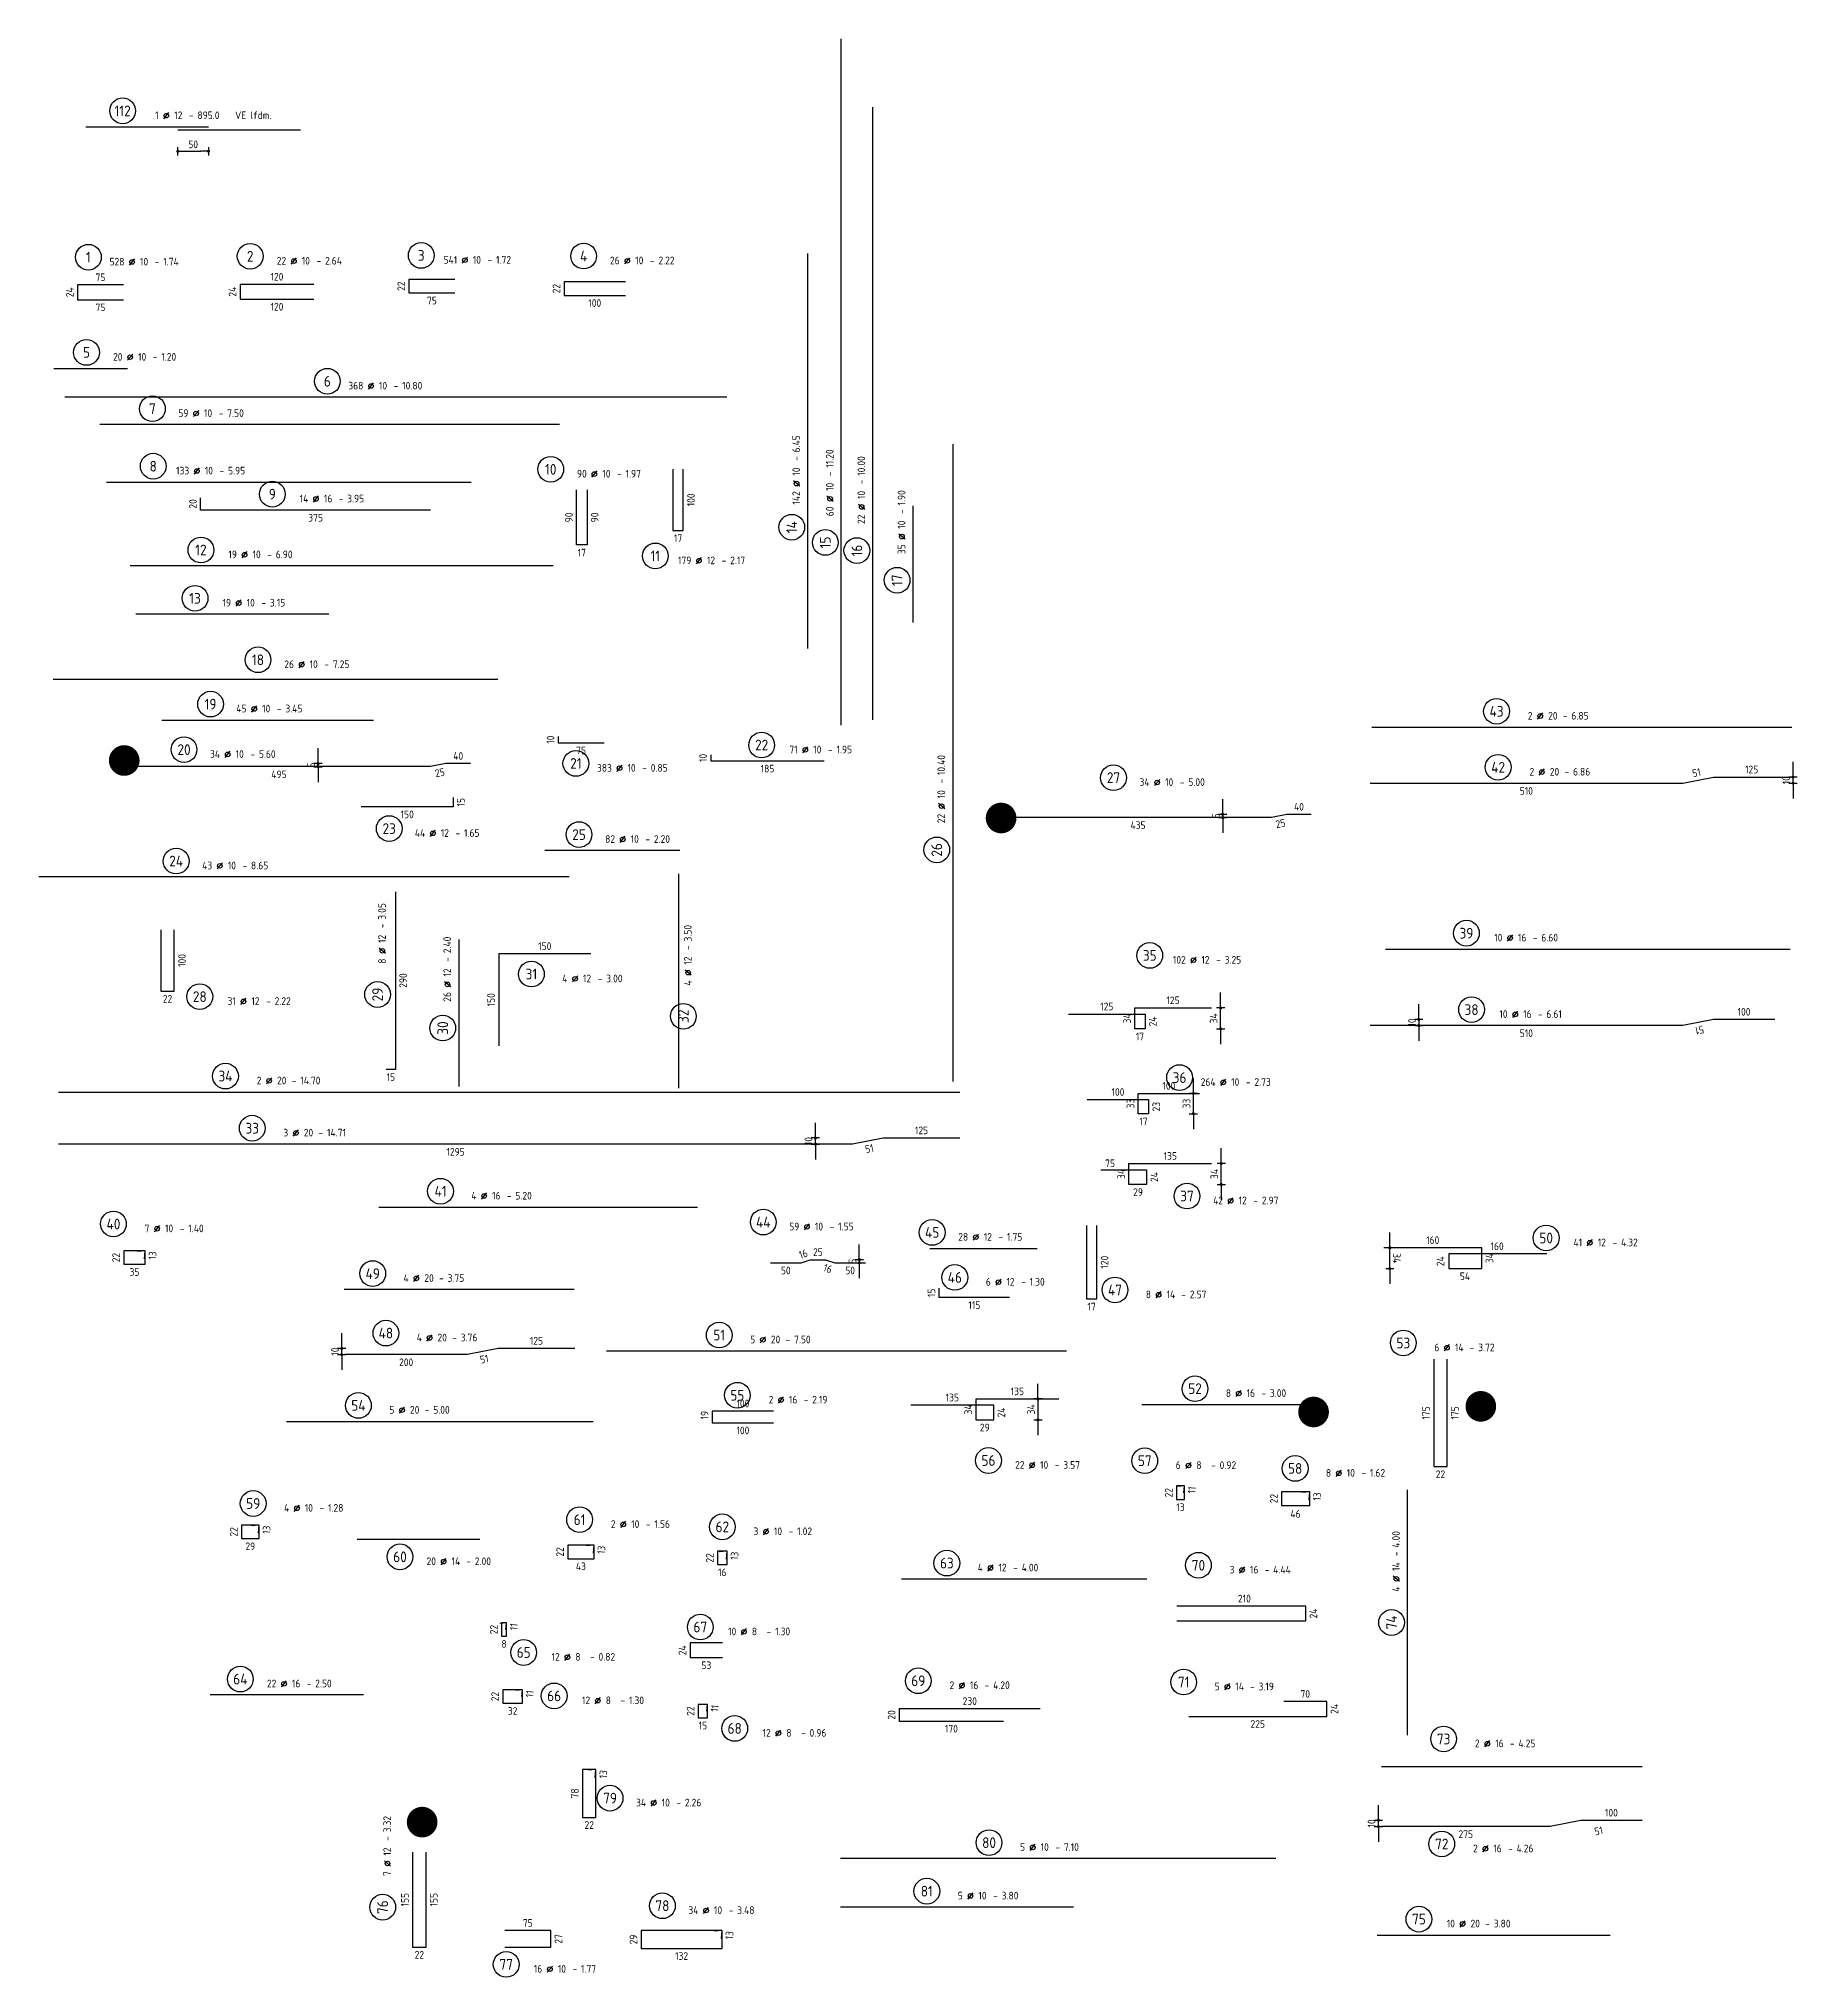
# Model space of a CAD drawing. Extents: x 6.5 to 106.5, y 0 to 47.5.
# Drawn here: x 77.82 to 106.5, y 12.97 to 44.6 of the extents above; entities that cross this region are included whole.
import ezdxf
from ezdxf.enums import TextEntityAlignment as Align

# ---------------------------------------------------------------- set-up
doc = ezdxf.new("R2010")
doc.units = 0
doc.header["$LTSCALE"] = 0.5
doc.linetypes.add('AUSGEZOGEN', pattern=[1000.01, 1000, 0.01])
doc.linetypes.add('HIDDEN', pattern=[0.375, 0.25, -0.125])
for name, color, linetype in [('MASSE', 7, 'Continuous'), ('OBJEKT', 7, 'Continuous'), ('RND', 7, 'Continuous'), ('VERDECKT', 7, 'Continuous')]:
    doc.layers.add(name, color=color, linetype=linetype)
doc.layers.add('NOPLOT', color=7, linetype='Continuous', plot=False)
doc.styles.add('txt', font='isocp.shx')
doc.dimstyles.new('DOT_I', dxfattribs={"dimscale": 0.5, "dimtxt": 0.25, "dimasz": 0.25, "dimexe": 0.1, "dimexo": 0.3, "dimgap": 0.1, "dimtad": 1, "dimdec": 3, "dimzin": 3, "dimtxsty": 'txt', "dimblk": 'DOT', "dimblk1": 'DOT', "dimblk2": 'DOT', "dimsah": 1, "dimcen": 0.1, "dimse1": 1, "dimse2": 1, "dimazin": 0, "dimtfac": 1, "dimtdec": 4, "dimtix": 1, "dimtmove": 2, "dimatfit": 3, "dimfxl": 0, "dimtvp": 1, "dimtolj": 1, "dimtzin": 0, "dimarcsym": 0})

msp = doc.modelspace()

# ---------------------------------------------------------------- texts
at = {"layer": 'NOPLOT', "color": 7, "linetype": 'AUSGEZOGEN', "style": 'txt'}
for s, p in [('100', (105.6343, 28.7266)), ('510', (102.0843, 28.3766)), ('100', (103.4713, 15.6572)), ('275', (101.0963, 15.3072))]:
    msp.add_text(s, height=0.125, dxfattribs=at).set_placement(p, align=Align.MIDDLE)
for rotation, p in [(191.30993, (104.9088, 28.4291)), (11.30993, (103.2633, 15.3596))]:
    msp.add_text('51', height=0.125, rotation=rotation, dxfattribs=at).set_placement(p, align=Align.MIDDLE)
at = {"layer": 'OBJEKT', "color": 7, "linetype": 'AUSGEZOGEN', "style": 'txt'}
for s, p in [('24', (78.3272, 40.4669)), ('24', (80.9807, 40.4763)), ('175', (100.4481, 22.1804)), ('175', (100.9181, 22.1804))]:
    msp.add_text(s, height=0.125, rotation=90, dxfattribs=at).set_placement(p, align=Align.MIDDLE)
for s, p in [('75', (78.8272, 40.7119)), ('120', (81.7057, 40.7213)), ('75', (78.8272, 40.2219)), ('120', (81.7057, 40.2313)), ('22', (100.6831, 21.1804))]:
    msp.add_text(s, height=0.125, dxfattribs=at).set_placement(p, align=Align.MIDDLE)
at = {"layer": 'RND', "color": 7, "linetype": 'AUSGEZOGEN', "style": 'txt'}
for s, rotation, p in [('22', 90, (83.733, 40.5675)), ('22', 90, (86.2644, 40.5273)), ('20', 90, (80.3354, 37.0136)), ('100', 90, (88.4586, 37.0808)), ('90', 90, (86.4677, 36.7938)), ('90', 90, (86.8877, 36.7938)), ('10', 90, (86.1677, 33.1677)), ('10', 90, (88.6566, 32.8693)), ('25', 11.30993, (84.3622, 32.6289)), ('51', 11.30993, (104.8598, 32.6285)), ('15', 90, (84.7057, 32.1472)), ('25', 11.30993, (98.0744, 31.799)), ('100', 90, (80.1564, 29.5639)), ('290', 90, (83.7638, 29.2362)), ('150', 90, (85.1988, 28.9231)), ('125', 0, (95.241, 28.8136)), ('125', 360, (96.321, 28.9136)), ('34', 90, (95.571, 28.6186)), ('24', 90, (95.991, 28.5686)), ('100', 360, (96.2532, 27.5177)), ('100', 0.00001, (95.4232, 27.4177)), ('33', 90, (95.6282, 27.2277)), ('23', 90, (96.0482, 27.1777)), ('51', 11.30993, (91.3688, 26.4943)), ('75', 0, (95.2938, 26.2542)), ('135', 360, (96.2759, 26.3739)), ('34', 90, (95.4759, 26.0789)), ('24', 90, (96.0159, 26.0289)), ('160', 0, (100.5572, 25.0002)), ('22', 90, (79.0819, 24.7154)), ('13', 84.99986, (79.6758, 24.7498)), ('16', 18.43495, (90.2898, 24.7741)), ('120', 90, (95.2039, 24.6402)), ('24', 90, (100.6822, 24.6552)), ('34', 90, (101.4822, 24.7052)), ('160', 360, (101.6072, 24.9002)), ('16', 341.56505, (90.6898, 24.5369)), ('15', 90, (92.3805, 24.1399)), ('135', 360, (92.7208, 22.4326)), ('19', 90, (88.6806, 22.1442)), ('34', 90, (92.9808, 22.2376)), ('24', 90, (93.5208, 22.1876)), ('22', 90, (96.2517, 20.8787)), ('11', 84.99986, (96.6265, 20.923)), ('22', 90, (97.9666, 20.7818)), ('13', 84.99986, (98.6705, 20.8162)), ('22', 90, (81.0015, 20.2395)), ('13', 84.99986, (81.5354, 20.2739)), ('22', 90, (86.3228, 19.9122)), ('13', 84.99986, (86.9966, 19.9466)), ('22', 90, (88.765, 19.8145)), ('13', 84.99986, (89.1688, 19.8489)), ('24', 90, (98.61, 18.9062)), ('22', 90, (85.2445, 18.6455)), ('11', 84.99986, (85.5692, 18.6899)), ('24', 90, (88.319, 18.3071)), ('22', 90, (85.264, 17.5522)), ('11', 84.99986, (85.8287, 17.5965)), ('11', 84.99986, (88.8481, 17.3595)), ('24', 90, (98.9526, 17.3494)), ('22', 90, (88.4533, 17.3152)), ('20', 90, (91.7312, 17.2523)), ('13', 84.99986, (87.0276, 16.2856)), ('78', 90, (86.5638, 15.9712)), ('155', 90, (83.7931, 14.238)), ('155', 90, (84.2631, 14.238)), ('27', 90, (86.297, 13.5974)), ('29', 90, (87.5206, 13.5881)), ('13', 84.99986, (89.0845, 13.6574))]:
    msp.add_text(s, height=0.125, rotation=rotation, dxfattribs=at).set_placement(p, align=Align.MIDDLE)
for s, p in [('75', (84.233, 40.3325)), ('100', (86.8894, 40.2923)), ('375', (82.3354, 36.7886)), ('17', (88.2486, 36.4558)), ('17', (86.6777, 36.2188)), ('40', (84.6627, 32.9015)), ('75', (86.6677, 32.9927)), ('495', (81.7377, 32.6015)), ('185', (89.7066, 32.6943)), ('125', (105.7593, 32.681)), ('510', (102.0843, 32.331)), ('150', (83.8307, 31.9472)), ('40', (98.3748, 32.0716)), ('435', (95.7498, 31.7716)), ('150', (86.0738, 29.7981)), ('22', (79.9214, 28.9389)), ('17', (95.781, 28.3236)), ('15', (83.5638, 27.6612)), ('17', (95.8382, 26.9377)), ('125', (92.2192, 26.7919)), ('1295', (84.6192, 26.4419)), ('29', (95.7509, 25.7839)), ('25', (90.5293, 24.8055)), ('35', (79.3819, 24.4804)), ('50', (90.0043, 24.5055)), ('50', (91.0543, 24.5055)), ('54', (101.0822, 24.4102)), ('115', (93.0802, 23.9404)), ('17', (94.9939, 23.9152)), ('135', (93.7808, 22.5326)), ('100', (89.3056, 22.3348)), ('100', (89.3056, 21.8948)), ('29', (93.2508, 21.9426)), ('13', (96.4417, 20.6437)), ('46', (98.3184, 20.5331)), ('29', (81.2715, 20.0045)), ('43', (86.6628, 19.6772)), ('16', (88.97, 19.5795)), ('210', (97.485, 19.1512)), ('8', (85.4095, 18.4105)), ('53', (88.709, 18.0621)), ('230', (93.0062, 17.4773)), ('70', (98.4776, 17.5944)), ('32', (85.549, 17.3172)), ('15', (88.6533, 17.0802)), ('170', (92.7062, 17.0273)), ('225', (97.7026, 17.1044)), ('22', (86.7988, 15.4562)), ('75', (85.797, 13.8574)), ('22', (84.0281, 13.338)), ('132', (88.3056, 13.3181))]:
    msp.add_text(s, height=0.125, dxfattribs=at).set_placement(p, align=Align.MIDDLE)
at = {"layer": 'VERDECKT', "color": 7, "linetype": 'HIDDEN', "style": 'txt'}
for s, p in [('125', (85.9381, 23.3575)), ('200', (83.8131, 23.0075))]:
    msp.add_text(s, height=0.125, dxfattribs=at).set_placement(p, align=Align.MIDDLE)
msp.add_text('51', height=0.125, rotation=11.30993, dxfattribs=at).set_placement((85.0876, 23.0599), align=Align.MIDDLE)

# ---------------------------------------------------------------- blocks, each defined once
blk = doc.blocks.new('RND_AUSZ')
at = {"layer": 'RND', "color": 7, "linetype": 'Continuous'}
blk.add_line((1.341, 0.262), (1.509, 0.466), dxfattribs=at)
at = {"layer": 'RND', "color": 1, "linetype": 'Continuous'}
blk.add_circle((0, 0.52), 0.42, dxfattribs=at)
at = {"layer": 'RND', "color": 7, "linetype": 'Continuous'}
blk.add_circle((1.425, 0.364), 0.075, dxfattribs=at)
at = {"layer": 'RND', "color": 7, "linetype": 'Continuous', "style": 'txt'}
blk.add_text('-', height=0.25, dxfattribs=at).set_placement((2.163, 0.25))
at = {"layer": 'RND', "color": 1, "linetype": 'Continuous', "style": 'txt'}
blk.add_attdef('POS', text='', height=0.35, dxfattribs=at).set_placement((0, 0.52), align=Align.MIDDLE)
at = {"layer": 'RND', "color": 7, "linetype": 'Continuous', "style": 'txt'}
for tag, p in [('WIEOFT', (-0.536, 0.25)), ('STK', (1.174, 0.25))]:
    blk.add_attdef(tag, text='', height=0.25, dxfattribs=at).set_placement(p, align=Align.RIGHT)
for tag, p in [('DS', (1.683, 0.25)), ('LANG', (2.441, 0.25)), ('TEXT', (3.669, 0.25))]:
    blk.add_attdef(tag, p, '', height=0.25, dxfattribs=at)
blk = doc.blocks.new('DOT')
at = {"layer": 'MASSE', "color": 7, "linetype": 'Continuous'}
for p, q in [((0, 0), (-1, 0)), ((0, 0.54), (0, -0.54))]:
    blk.add_line(p, q, dxfattribs=at)
at = {"layer": 'MASSE', "color": 7, "linetype": 'Continuous', "const_width": 0.2}
blk.add_lwpolyline([(-0.1, 0, 1), (0.1, 0, 1)], format="xyb", close=True, dxfattribs=at)
blk = doc.blocks.new('*D64')
at = {"layer": 'Defpoints', "color": 0, "linetype": 'AUSGEZOGEN', "transparency": 16777216}
for p in [(80.089, 43.118), (80.589, 43.118), (80.589, 42.768)]:
    blk.add_point(p, dxfattribs=at)
at = {"layer": 'RND', "color": 0, "linetype": 'AUSGEZOGEN', "lineweight": -2, "transparency": 16777216}
blk.add_line((80.214, 42.768), (80.464, 42.768), dxfattribs=at)
at = {"layer": 'RND', "color": 0, "linetype": 'AUSGEZOGEN', "lineweight": -2, "transparency": 16777216, "xscale": 0.125, "yscale": 0.125, "zscale": 0.125, "rotation": 180}
blk.add_blockref('DOT', (80.089, 42.768), dxfattribs=at)
at = {"layer": 'RND', "color": 0, "linetype": 'AUSGEZOGEN', "lineweight": -2, "transparency": 16777216, "xscale": 0.125, "yscale": 0.125, "zscale": 0.125}
blk.add_blockref('DOT', (80.589, 42.768), dxfattribs=at)
at = {"layer": 'RND', "color": 0, "linetype": 'AUSGEZOGEN', "transparency": 16777216, "insert": (80.339, 42.881), "char_height": 0.125, "attachment_point": 5, "style": 'txt'}
blk.add_mtext('\\A1;50', dxfattribs=at)
blk = doc.blocks.new('*D71')
at = {"layer": 'Defpoints', "color": 0, "linetype": 'AUSGEZOGEN', "transparency": 16777216}
for p in [(97.097, 28.789), (97.097, 28.789), (97.197, 28.449)]:
    blk.add_point(p, dxfattribs=at)
at = {"layer": 'RND', "color": 0, "linetype": 'AUSGEZOGEN', "lineweight": -2, "transparency": 16777216}
for p, q in [((97.097, 28.914), (97.097, 29.039)), ((97.097, 28.449), (97.097, 28.789)), ((97.097, 28.324), (97.097, 28.199))]:
    blk.add_line(p, q, dxfattribs=at)
at = {"layer": 'RND', "color": 0, "linetype": 'AUSGEZOGEN', "lineweight": -2, "transparency": 16777216, "xscale": 0.125, "yscale": 0.125, "zscale": 0.125}
for p, rotation in [((97.097, 28.789), 269.9999999323859), ((97.097, 28.449), 89.99999993238592)]:
    blk.add_blockref('DOT', p, dxfattribs=dict(at, rotation=rotation))
at = {"layer": 'RND', "color": 0, "linetype": 'AUSGEZOGEN', "transparency": 16777216, "insert": (96.984, 28.619), "char_height": 0.125, "attachment_point": 5, "rotation": 90, "style": 'txt'}
blk.add_mtext('\\A1;34', dxfattribs=at)
blk = doc.blocks.new('*D72')
at = {"layer": 'Defpoints', "color": 0, "linetype": 'AUSGEZOGEN', "transparency": 16777216}
for p in [(97.107, 26.249), (97.107, 26.249), (97.207, 25.909)]:
    blk.add_point(p, dxfattribs=at)
at = {"layer": 'RND', "color": 0, "linetype": 'AUSGEZOGEN', "lineweight": -2, "transparency": 16777216}
for p, q in [((97.107, 26.374), (97.107, 26.499)), ((97.107, 25.909), (97.107, 26.249)), ((97.107, 25.784), (97.107, 25.659))]:
    blk.add_line(p, q, dxfattribs=at)
at = {"layer": 'RND', "color": 0, "linetype": 'AUSGEZOGEN', "lineweight": -2, "transparency": 16777216, "xscale": 0.125, "yscale": 0.125, "zscale": 0.125}
for p, rotation in [((97.107, 26.249), 269.9999999323859), ((97.107, 25.909), 89.99999993238592)]:
    blk.add_blockref('DOT', p, dxfattribs=dict(at, rotation=rotation))
at = {"layer": 'RND', "color": 0, "linetype": 'AUSGEZOGEN', "transparency": 16777216, "insert": (96.995, 26.079), "char_height": 0.125, "attachment_point": 5, "rotation": 90, "style": 'txt'}
blk.add_mtext('\\A1;34', dxfattribs=at)
blk = doc.blocks.new('*D77')
at = {"layer": 'Defpoints', "color": 0, "linetype": 'AUSGEZOGEN', "transparency": 16777216}
for p in [(91.304, 24.68), (91.204, 24.63), (91.204, 24.63)]:
    blk.add_point(p, dxfattribs=at)
at = {"layer": 'RND', "color": 0, "linetype": 'AUSGEZOGEN', "lineweight": -2, "transparency": 16777216}
for p, q in [((91.204, 24.805), (91.204, 24.93)), ((91.204, 24.68), (91.204, 24.63)), ((91.204, 24.505), (91.204, 24.38))]:
    blk.add_line(p, q, dxfattribs=at)
at = {"layer": 'RND', "color": 0, "linetype": 'AUSGEZOGEN', "lineweight": -2, "transparency": 16777216, "xscale": 0.125, "yscale": 0.125, "zscale": 0.125}
for p, rotation in [((91.204, 24.68), 270), ((91.204, 24.63), 90)]:
    blk.add_blockref('DOT', p, dxfattribs=dict(at, rotation=rotation))
at = {"layer": 'RND', "color": 0, "linetype": 'AUSGEZOGEN', "transparency": 16777216, "insert": (91.092, 24.655), "char_height": 0.125, "attachment_point": 5, "rotation": 90, "style": 'txt'}
blk.add_mtext('\\A1;5', dxfattribs=at)
blk = doc.blocks.new('*D79')
at = {"layer": 'Defpoints', "color": 0, "linetype": 'AUSGEZOGEN', "transparency": 16777216}
for p in [(99.857, 24.875), (99.857, 24.875), (99.757, 24.535)]:
    blk.add_point(p, dxfattribs=at)
at = {"layer": 'RND', "color": 0, "linetype": 'AUSGEZOGEN', "lineweight": -2, "transparency": 16777216}
for p, q in [((99.857, 25), (99.857, 25.125)), ((99.857, 24.535), (99.857, 24.875)), ((99.857, 24.41), (99.857, 24.285))]:
    blk.add_line(p, q, dxfattribs=at)
at = {"layer": 'RND', "color": 0, "linetype": 'AUSGEZOGEN', "lineweight": -2, "transparency": 16777216, "xscale": 0.125, "yscale": 0.125, "zscale": 0.125}
for p, rotation in [((99.857, 24.875), 270.0000000673435), ((99.857, 24.535), 90.00000006734352)]:
    blk.add_blockref('DOT', p, dxfattribs=dict(at, rotation=rotation))
at = {"layer": 'RND', "color": 0, "linetype": 'AUSGEZOGEN', "transparency": 16777216, "insert": (99.97, 24.705), "char_height": 0.125, "attachment_point": 5, "rotation": 270, "style": 'txt'}
blk.add_mtext('\\A1;34', dxfattribs=at)
blk = doc.blocks.new('*D91')
at = {"layer": 'Defpoints', "color": 0, "linetype": 'AUSGEZOGEN', "transparency": 16777216}
for p in [(96.653, 27.393), (96.653, 27.393), (96.753, 27.063)]:
    blk.add_point(p, dxfattribs=at)
at = {"layer": 'RND', "color": 0, "linetype": 'AUSGEZOGEN', "lineweight": -2, "transparency": 16777216}
for p, q in [((96.653, 27.518), (96.653, 27.643)), ((96.653, 27.063), (96.653, 27.393)), ((96.653, 26.938), (96.653, 26.813))]:
    blk.add_line(p, q, dxfattribs=at)
at = {"layer": 'RND', "color": 0, "linetype": 'AUSGEZOGEN', "lineweight": -2, "transparency": 16777216, "xscale": 0.125, "yscale": 0.125, "zscale": 0.125}
for p, rotation in [((96.653, 27.393), 269.999999913662), ((96.653, 27.063), 89.99999991366195)]:
    blk.add_blockref('DOT', p, dxfattribs=dict(at, rotation=rotation))
at = {"layer": 'RND', "color": 0, "linetype": 'AUSGEZOGEN', "transparency": 16777216, "insert": (96.541, 27.228), "char_height": 0.125, "attachment_point": 5, "rotation": 90, "style": 'txt'}
blk.add_mtext('\\A1;33', dxfattribs=at)
blk = doc.blocks.new('*D92')
at = {"layer": 'Defpoints', "color": 0, "linetype": 'AUSGEZOGEN', "transparency": 16777216}
for p in [(94.118, 22.408), (94.118, 22.068), (94.118, 22.068)]:
    blk.add_point(p, dxfattribs=at)
at = {"layer": 'MASSE', "color": 0, "linetype": 'AUSGEZOGEN', "lineweight": -2, "transparency": 16777216}
for p, q in [((94.118, 22.533), (94.118, 22.658)), ((94.118, 22.408), (94.118, 22.068)), ((94.118, 21.943), (94.118, 21.818))]:
    blk.add_line(p, q, dxfattribs=at)
at = {"layer": 'MASSE', "color": 0, "linetype": 'AUSGEZOGEN', "lineweight": -2, "transparency": 16777216, "xscale": 0.125, "yscale": 0.125, "zscale": 0.125}
for p, rotation in [((94.118, 22.408), 270), ((94.118, 22.068), 90)]:
    blk.add_blockref('DOT', p, dxfattribs=dict(at, rotation=rotation))
at = {"layer": 'MASSE', "color": 0, "linetype": 'AUSGEZOGEN', "transparency": 16777216, "insert": (94.005, 22.238), "char_height": 0.125, "attachment_point": 5, "rotation": 90, "style": 'txt'}
blk.add_mtext('\\A1;34', dxfattribs=at)
blk = doc.blocks.new('*D111')
at = {"layer": 'Defpoints', "color": 0, "linetype": 'AUSGEZOGEN', "transparency": 16777216}
for p in [(90.488, 26.667), (90.488, 26.667), (90.488, 26.567)]:
    blk.add_point(p, dxfattribs=at)
at = {"layer": 'RND', "color": 0, "linetype": 'AUSGEZOGEN', "lineweight": -2, "transparency": 16777216}
for p, q in [((90.488, 26.792), (90.488, 26.917)), ((90.488, 26.567), (90.488, 26.667)), ((90.488, 26.442), (90.488, 26.317))]:
    blk.add_line(p, q, dxfattribs=at)
at = {"layer": 'RND', "color": 0, "linetype": 'AUSGEZOGEN', "lineweight": -2, "transparency": 16777216, "xscale": 0.125, "yscale": 0.125, "zscale": 0.125}
for p, rotation in [((90.488, 26.667), 270), ((90.488, 26.567), 90)]:
    blk.add_blockref('DOT', p, dxfattribs=dict(at, rotation=rotation))
at = {"layer": 'RND', "color": 0, "linetype": 'AUSGEZOGEN', "transparency": 16777216, "insert": (90.376, 26.617), "char_height": 0.125, "attachment_point": 5, "rotation": 90, "style": 'txt'}
blk.add_mtext('\\A1;10', dxfattribs=at)
blk = doc.blocks.new('*D112')
at = {"layer": 'Defpoints', "color": 0, "linetype": 'AUSGEZOGEN', "transparency": 16777216}
for p in [(100.33, 28.602), (100.33, 28.502), (100.33, 28.502)]:
    blk.add_point(p, dxfattribs=at)
at = {"layer": 'RND', "color": 0, "linetype": 'AUSGEZOGEN', "lineweight": -2, "transparency": 16777216}
for p, q in [((100.33, 28.727), (100.33, 28.852)), ((100.33, 28.602), (100.33, 28.502)), ((100.33, 28.377), (100.33, 28.252))]:
    blk.add_line(p, q, dxfattribs=at)
at = {"layer": 'RND', "color": 0, "linetype": 'AUSGEZOGEN', "lineweight": -2, "transparency": 16777216, "xscale": 0.125, "yscale": 0.125, "zscale": 0.125}
for p, rotation in [((100.33, 28.602), 270), ((100.33, 28.502), 90)]:
    blk.add_blockref('DOT', p, dxfattribs=dict(at, rotation=rotation))
at = {"layer": 'RND', "color": 0, "linetype": 'AUSGEZOGEN', "transparency": 16777216, "insert": (100.218, 28.552), "char_height": 0.125, "attachment_point": 5, "rotation": 90, "style": 'txt'}
blk.add_mtext('\\A1;10', dxfattribs=at)
blk = doc.blocks.new('*D115')
at = {"layer": 'Defpoints', "color": 0, "linetype": 'HIDDEN', "transparency": 16777216}
for p in [(82.763, 23.232), (82.763, 23.232), (82.763, 23.132)]:
    blk.add_point(p, dxfattribs=at)
at = {"layer": 'VERDECKT', "color": 0, "linetype": 'HIDDEN', "lineweight": -2, "transparency": 16777216}
for p, q in [((82.763, 23.357), (82.763, 23.482)), ((82.763, 23.132), (82.763, 23.232)), ((82.763, 23.007), (82.763, 22.882))]:
    blk.add_line(p, q, dxfattribs=at)
at = {"layer": 'VERDECKT', "color": 0, "linetype": 'HIDDEN', "lineweight": -2, "transparency": 16777216, "xscale": 0.125, "yscale": 0.125, "zscale": 0.125}
for p, rotation in [((82.763, 23.232), 270), ((82.763, 23.132), 90)]:
    blk.add_blockref('DOT', p, dxfattribs=dict(at, rotation=rotation))
at = {"layer": 'VERDECKT', "color": 0, "linetype": 'HIDDEN', "transparency": 16777216, "insert": (82.651, 23.182), "char_height": 0.125, "attachment_point": 5, "rotation": 90, "style": 'txt'}
blk.add_mtext('\\A1;10', dxfattribs=at)
blk = doc.blocks.new('*D116')
at = {"layer": 'Defpoints', "color": 0, "linetype": 'AUSGEZOGEN', "transparency": 16777216}
for p in [(106.434, 32.556), (106.434, 32.556), (106.434, 32.456)]:
    blk.add_point(p, dxfattribs=at)
at = {"layer": 'RND', "color": 0, "linetype": 'AUSGEZOGEN', "lineweight": -2, "transparency": 16777216}
for p, q in [((106.434, 32.681), (106.434, 32.806)), ((106.434, 32.456), (106.434, 32.556)), ((106.434, 32.331), (106.434, 32.206))]:
    blk.add_line(p, q, dxfattribs=at)
at = {"layer": 'RND', "color": 0, "linetype": 'AUSGEZOGEN', "lineweight": -2, "transparency": 16777216, "xscale": 0.125, "yscale": 0.125, "zscale": 0.125}
for p, rotation in [((106.434, 32.556), 270), ((106.434, 32.456), 90)]:
    blk.add_blockref('DOT', p, dxfattribs=dict(at, rotation=rotation))
at = {"layer": 'RND', "color": 0, "linetype": 'AUSGEZOGEN', "transparency": 16777216, "insert": (106.322, 32.506), "char_height": 0.125, "attachment_point": 5, "rotation": 90, "style": 'txt'}
blk.add_mtext('\\A1;10', dxfattribs=at)
blk = doc.blocks.new('*D121')
at = {"layer": 'Defpoints', "color": 0, "linetype": 'AUSGEZOGEN', "transparency": 16777216}
for p in [(99.671, 15.532), (99.671, 15.532), (99.671, 15.432)]:
    blk.add_point(p, dxfattribs=at)
at = {"layer": 'RND', "color": 0, "linetype": 'AUSGEZOGEN', "lineweight": -2, "transparency": 16777216}
for p, q in [((99.671, 15.657), (99.671, 15.782)), ((99.671, 15.432), (99.671, 15.532)), ((99.671, 15.307), (99.671, 15.182))]:
    blk.add_line(p, q, dxfattribs=at)
at = {"layer": 'RND', "color": 0, "linetype": 'AUSGEZOGEN', "lineweight": -2, "transparency": 16777216, "xscale": 0.125, "yscale": 0.125, "zscale": 0.125}
for p, rotation in [((99.671, 15.532), 270), ((99.671, 15.432), 90)]:
    blk.add_blockref('DOT', p, dxfattribs=dict(at, rotation=rotation))
at = {"layer": 'RND', "color": 0, "linetype": 'AUSGEZOGEN', "transparency": 16777216, "insert": (99.559, 15.482), "char_height": 0.125, "attachment_point": 5, "rotation": 90, "style": 'txt'}
blk.add_mtext('\\A1;10', dxfattribs=at)
blk = doc.blocks.new('*D126')
at = {"layer": 'Defpoints', "color": 0, "linetype": 'AUSGEZOGEN', "transparency": 16777216}
for p in [(99.671, 15.532), (99.671, 15.532), (99.671, 15.432)]:
    blk.add_point(p, dxfattribs=at)
at = {"layer": 'NOPLOT', "color": 0, "linetype": 'AUSGEZOGEN', "lineweight": -2, "transparency": 16777216}
for p, q in [((99.671, 15.657), (99.671, 15.782)), ((99.671, 15.432), (99.671, 15.532)), ((99.671, 15.307), (99.671, 15.182))]:
    blk.add_line(p, q, dxfattribs=at)
at = {"layer": 'NOPLOT', "color": 0, "linetype": 'AUSGEZOGEN', "lineweight": -2, "transparency": 16777216, "xscale": 0.125, "yscale": 0.125, "zscale": 0.125}
for p, rotation in [((99.671, 15.532), 270), ((99.671, 15.432), 90)]:
    blk.add_blockref('DOT', p, dxfattribs=dict(at, rotation=rotation))
at = {"layer": 'NOPLOT', "color": 0, "linetype": 'AUSGEZOGEN', "transparency": 16777216, "insert": (99.559, 15.482), "char_height": 0.125, "attachment_point": 5, "rotation": 90, "style": 'txt'}
blk.add_mtext('\\A1;10', dxfattribs=at)
blk = doc.blocks.new('*D138')
at = {"layer": 'Defpoints', "color": 0, "linetype": 'AUSGEZOGEN', "transparency": 16777216}
for p in [(82.376, 32.776), (82.376, 32.776), (82.376, 32.726)]:
    blk.add_point(p, dxfattribs=at)
at = {"layer": 'RND', "color": 0, "linetype": 'AUSGEZOGEN', "lineweight": -2, "transparency": 16777216}
for p, q in [((82.376, 32.901), (82.376, 33.026)), ((82.376, 32.726), (82.376, 32.776)), ((82.376, 32.601), (82.376, 32.476))]:
    blk.add_line(p, q, dxfattribs=at)
at = {"layer": 'RND', "color": 0, "linetype": 'AUSGEZOGEN', "lineweight": -2, "transparency": 16777216, "xscale": 0.125, "yscale": 0.125, "zscale": 0.125}
for p, rotation in [((82.376, 32.776), 270), ((82.376, 32.726), 90)]:
    blk.add_blockref('DOT', p, dxfattribs=dict(at, rotation=rotation))
at = {"layer": 'RND', "color": 0, "linetype": 'AUSGEZOGEN', "transparency": 16777216, "insert": (82.264, 32.751), "char_height": 0.125, "attachment_point": 5, "rotation": 90, "style": 'txt'}
blk.add_mtext('\\A1;5', dxfattribs=at)
blk = doc.blocks.new('*D139')
at = {"layer": 'Defpoints', "color": 0, "linetype": 'AUSGEZOGEN', "transparency": 16777216}
for p in [(97.131, 31.947), (97.131, 31.947), (97.131, 31.897)]:
    blk.add_point(p, dxfattribs=at)
at = {"layer": 'RND', "color": 0, "linetype": 'AUSGEZOGEN', "lineweight": -2, "transparency": 16777216}
for p, q in [((97.131, 32.072), (97.131, 32.197)), ((97.131, 31.897), (97.131, 31.947)), ((97.131, 31.772), (97.131, 31.647))]:
    blk.add_line(p, q, dxfattribs=at)
at = {"layer": 'RND', "color": 0, "linetype": 'AUSGEZOGEN', "lineweight": -2, "transparency": 16777216, "xscale": 0.125, "yscale": 0.125, "zscale": 0.125}
for p, rotation in [((97.131, 31.947), 270), ((97.131, 31.897), 90)]:
    blk.add_blockref('DOT', p, dxfattribs=dict(at, rotation=rotation))
at = {"layer": 'RND', "color": 0, "linetype": 'AUSGEZOGEN', "transparency": 16777216, "insert": (97.019, 31.922), "char_height": 0.125, "attachment_point": 5, "rotation": 90, "style": 'txt'}
blk.add_mtext('\\A1;5', dxfattribs=at)

# ---------------------------------------------------------------- dimensions: what is measured, and where the dimension line sits
at = {"layer": 'MASSE', "color": 7, "linetype": 'AUSGEZOGEN'}
dim = msp.add_linear_dim(base=(94.1176, 22.0676), p1=(94.1176, 22.4076), p2=(94.1176, 22.0676), angle=90, dimstyle='DOT_I', override={"dimdec": 0, "dimlfac": 100}, dxfattribs=at)
dim.commit()
dim.dimension.update_dxf_attribs({"geometry": '*D92', "text_midpoint": (94.0051, 22.2376)})
at = {"layer": 'NOPLOT', "color": 7, "linetype": 'AUSGEZOGEN'}
dim = msp.add_linear_dim(base=(99.6713, 15.5322), p1=(99.6713, 15.4322), p2=(99.6713, 15.5322), angle=90, dimstyle='DOT_I', override={"dimdec": 0, "dimlfac": 100}, dxfattribs=at)
dim.commit()
dim.dimension.update_dxf_attribs({"geometry": '*D126', "text_midpoint": (99.5588, 15.4822)})
at = {"layer": 'RND', "color": 7, "linetype": 'AUSGEZOGEN'}
dim = msp.add_linear_dim(base=(80.5887, 42.7681), p1=(80.0887, 43.1181), p2=(80.5887, 43.1181), dimstyle='DOT_I', override={"dimdec": 0, "dimlfac": 100}, dxfattribs=at)
dim.commit()
dim.dimension.update_dxf_attribs({"geometry": '*D64', "text_midpoint": (80.3387, 42.8806)})
for base, p1, p2, angle, override, picture, middle in [((82.3764, 32.7765), (82.3764, 32.7265), (82.3764, 32.7765), 90, {"dimdec": 0, "dimlfac": 100}, '*D138', (82.2639, 32.7515)), ((106.4343, 32.556), (106.4343, 32.456), (106.4343, 32.556), 90, {"dimdec": 0, "dimlfac": 100}, '*D116', (106.3218, 32.506)), ((97.1312, 31.9466), (97.1312, 31.8966), (97.1312, 31.9466), 90, {"dimdec": 0, "dimlfac": 100}, '*D139', (97.0187, 31.9216)), ((100.3301, 28.5016), (100.3301, 28.6016), (100.3301, 28.5016), 270, {"dimdec": 0, "dimlfac": 100, "dimrnd": 0.0005}, '*D112', (100.2176, 28.5516)), ((90.4884, 26.6669), (90.4884, 26.5669), (90.4884, 26.6669), 90, {"dimdec": 0, "dimlfac": 100}, '*D111', (90.3759, 26.6169)), ((99.6713, 15.5322), (99.6713, 15.4322), (99.6713, 15.5322), 90, {"dimdec": 0, "dimlfac": 100}, '*D121', (99.5588, 15.4822))]:
    dim = msp.add_linear_dim(base=base, p1=p1, p2=p2, angle=angle, dimstyle='DOT_I', override=override, dxfattribs=at)
    dim.commit()
    dim.dimension.update_dxf_attribs({"geometry": picture, "text_midpoint": middle})
for base, p1, p2, angle, text, override, picture, middle in [((97.0969, 28.7886), (97.1969, 28.4486), (97.0969, 28.7886), 90, '34', {"dimdec": 0, "dimlfac": 100, "dimrnd": 0.0005}, '*D71', (96.9844, 28.6186)), ((96.6532, 27.3927), (96.7532, 27.0627), (96.6532, 27.3927), 90, '33', {"dimdec": 0, "dimlfac": 100, "dimrnd": 0.0005}, '*D91', (96.5407, 27.2277)), ((97.1073, 26.2489), (97.2073, 25.9089), (97.1073, 26.2489), 90, '34', {"dimdec": 0, "dimlfac": 100, "dimrnd": 0.0005}, '*D72', (96.9948, 26.0789)), ((99.8572, 24.8752), (99.7572, 24.5352), (99.8572, 24.8752), 270, '34', {"dimdec": 0, "dimlfac": 100}, '*D79', (99.9697, 24.7052)), ((91.2043, 24.6305), (91.3043, 24.6805), (91.2043, 24.6305), 90, '5', {"dimdec": 0, "dimlfac": 100}, '*D77', (91.0918, 24.6555))]:
    dim = msp.add_linear_dim(base=base, p1=p1, p2=p2, angle=angle, text=text, dimstyle='DOT_I', override=override, dxfattribs=at)
    dim.commit()
    dim.dimension.update_dxf_attribs({"geometry": picture, "text_midpoint": middle})
at = {"layer": 'VERDECKT', "color": 7, "linetype": 'HIDDEN'}
dim = msp.add_linear_dim(base=(82.7631, 23.2325), p1=(82.7631, 23.1325), p2=(82.7631, 23.2325), angle=90, dimstyle='DOT_I', override={"dimdec": 0, "dimlfac": 100, "dimrnd": 0.0005}, dxfattribs=at)
dim.commit()
dim.dimension.update_dxf_attribs({"geometry": '*D115', "text_midpoint": (82.6506, 23.1825)})

# ---------------------------------------------------------------- linework, layer by layer
at = {"layer": 'NOPLOT', "color": 191, "linetype": 'Continuous', "const_width": 0.25}
for points in [[(79.0897, 32.8271, 1), (79.3397, 32.8271, 1)], [(93.392, 31.8887, 1), (93.642, 31.8887, 1)]]:
    msp.add_lwpolyline(points, format="xyb", close=True, dxfattribs=at)
at = {"layer": 'NOPLOT', "color": 4, "linetype": 'Continuous', "const_width": 0.25}
for points in [[(101.2166, 22.2879, 1), (101.4666, 22.2879, 1)], [(98.4884, 22.1958, 1), (98.7384, 22.1958, 1)], [(83.9486, 15.5033, 1), (84.1986, 15.5033, 1)]]:
    msp.add_lwpolyline(points, format="xyb", close=True, dxfattribs=at)
at = {"layer": 'RND', "color": 1, "linetype": 'AUSGEZOGEN'}
for points in [[(90.91, 33.4044), (90.91, 44.6044)], [(91.4243, 33.4905), (91.4243, 43.4905)], [(78.5887, 43.1681), (80.5887, 43.1681)], [(80.0887, 43.1181), (82.0887, 43.1181)], [(90.3627, 34.6521), (90.3627, 41.1021)], [(79.2022, 40.5869), (78.4522, 40.5869), (78.4522, 40.3469), (79.2022, 40.3469)], [(82.3057, 40.5963), (81.1057, 40.5963), (81.1057, 40.3563), (82.3057, 40.3563)], [(84.608, 40.6775), (83.858, 40.6775), (83.858, 40.4575), (84.608, 40.4575)], [(87.3894, 40.6373), (86.3894, 40.6373), (86.3894, 40.4173), (87.3894, 40.4173)], [(78.0666, 39.2265), (79.2666, 39.2265)], [(89.045, 38.756), (78.245, 38.756)], [(86.3164, 38.3077), (78.8164, 38.3077)], [(92.7279, 37.9912), (92.7279, 27.5912)], [(78.9251, 37.3696), (84.8751, 37.3696)], [(88.1636, 37.5808), (88.1636, 36.5808), (88.3336, 36.5808), (88.3336, 37.5808)], [(84.2104, 36.9136), (80.4604, 36.9136), (80.4604, 37.1136)], [(86.7627, 37.2438), (86.7627, 36.3438), (86.5927, 36.3438), (86.5927, 37.2438)], [(92.0807, 35.0805), (92.0807, 36.9805)], [(86.2101, 36.0021), (79.3101, 36.0021)], [(82.5533, 35.2142), (79.4033, 35.2142)], [(85.3059, 34.1473), (78.0559, 34.1473)], [(79.8284, 33.487), (83.2784, 33.487)], [(86.2927, 33.2177), (86.2927, 33.1177), (87.0427, 33.1177)], [(99.5644, 33.3695), (106.4144, 33.3695)], [(88.7816, 32.9193), (88.7816, 32.8193), (90.6316, 32.8193)], [(84.8627, 32.7765), (84.4627, 32.7765), (84.2127, 32.7265), (79.2627, 32.7265)], [(99.5343, 32.456), (104.6343, 32.456), (105.1343, 32.556), (106.3843, 32.556)], [(84.5807, 32.2222), (84.5807, 32.0722), (83.0807, 32.0722)], [(98.5748, 31.9466), (98.1748, 31.9466), (97.9248, 31.8966), (93.5748, 31.8966)], [(88.2748, 31.3578), (86.0748, 31.3578)], [(86.471, 30.9263), (77.821, 30.9263)], [(83.6388, 30.6862), (83.6388, 27.7862), (83.4888, 27.7862)], [(88.2602, 27.4793), (88.2602, 30.9793)], [(79.8114, 30.0639), (79.8114, 29.0639), (80.0314, 29.0639), (80.0314, 30.0639)], [(84.67, 29.9082), (84.67, 27.5082)], [(99.7843, 29.7492), (106.3843, 29.7492)], [(86.8238, 29.6731), (85.3238, 29.6731), (85.3238, 28.1731)], [(94.616, 28.6886), (95.866, 28.6886), (95.866, 28.4486), (95.696, 28.4486), (95.696, 28.7886), (96.946, 28.7886)], [(106.1343, 28.6016), (105.1343, 28.6016), (104.6343, 28.5016), (99.5343, 28.5016)], [(78.1442, 27.4174), (92.8442, 27.4174)], [(94.9232, 27.2927), (95.9232, 27.2927), (95.9232, 27.0627), (95.7532, 27.0627), (95.7532, 27.3927), (96.7532, 27.3927)], [(92.8442, 26.6669), (91.5942, 26.6669), (91.0942, 26.5669), (78.1442, 26.5669)], [(95.1409, 26.1489), (95.8909, 26.1489), (95.8909, 25.9089), (95.6009, 25.9089), (95.6009, 26.2489), (96.9509, 26.2489)], [(83.365, 25.5382), (88.565, 25.5382)], [(94.9089, 25.2402), (94.9089, 24.0402), (95.0789, 24.0402), (95.0789, 25.2402)], [(79.5456, 24.6959), (79.5569, 24.8254), (79.2069, 24.8254), (79.2069, 24.6054), (79.5569, 24.6054), (79.5569, 24.8254), (79.4274, 24.8141)], [(89.7543, 24.6305), (90.2543, 24.6305), (90.4043, 24.6805), (90.6543, 24.6805), (90.8043, 24.6305), (91.3043, 24.6305)], [(92.3546, 24.866), (94.1046, 24.866)], [(102.4172, 24.7752), (100.8172, 24.7752), (100.8172, 24.5352), (101.3572, 24.5352), (101.3572, 24.8752), (99.7572, 24.8752)], [(86.5526, 24.1943), (82.8026, 24.1943)], [(93.6555, 24.0649), (92.5055, 24.0649), (92.5055, 24.2149)], [(86.5631, 23.2325), (85.3131, 23.2325), (84.8131, 23.1325), (82.8131, 23.1325)], [(87.0823, 23.1916), (94.5823, 23.1916)], [(100.5731, 23.0554), (100.5731, 21.3054), (100.7931, 21.3054), (100.7931, 23.0554)], [(89.8056, 22.2098), (88.8056, 22.2098), (88.8056, 22.0198), (89.8056, 22.0198)], [(94.4558, 22.4076), (93.1058, 22.4076), (93.1058, 22.0676), (93.3958, 22.0676), (93.3958, 22.3076), (92.0458, 22.3076)], [(95.8131, 22.3162), (98.8131, 22.3162)], [(81.862, 22.0432), (86.862, 22.0432)], [(96.4972, 20.8791), (96.5067, 20.9887), (96.3767, 20.9887), (96.3767, 20.7687), (96.5067, 20.7687), (96.5067, 20.9887), (96.3972, 20.9791)], [(98.5403, 20.7623), (98.5516, 20.8918), (98.0916, 20.8918), (98.0916, 20.6718), (98.5516, 20.6718), (98.5516, 20.8918), (98.4221, 20.8805)], [(100.1459, 16.9244), (100.1459, 20.9244)], [(81.4052, 20.22), (81.4165, 20.3495), (81.1265, 20.3495), (81.1265, 20.1295), (81.4165, 20.1295), (81.4165, 20.3495), (81.287, 20.3382)], [(83.0159, 20.1212), (85.0159, 20.1212)], [(86.8664, 19.8927), (86.8778, 20.0222), (86.4478, 20.0222), (86.4478, 19.8022), (86.8778, 19.8022), (86.8778, 20.0222), (86.7483, 20.0109)], [(89.0386, 19.795), (89.05, 19.9245), (88.89, 19.9245), (88.89, 19.7045), (89.05, 19.7045), (89.05, 19.9245), (88.9205, 19.9132)], [(95.8934, 19.4697), (91.8934, 19.4697)], [(96.385, 18.7862), (98.485, 18.7862), (98.485, 19.0262), (96.385, 19.0262)], [(85.4399, 18.646), (85.4495, 18.7555), (85.3695, 18.7555), (85.3695, 18.5355), (85.4495, 18.5355), (85.4495, 18.7555), (85.3399, 18.746)], [(88.974, 18.4271), (88.444, 18.4271), (88.444, 18.1871), (88.974, 18.1871)], [(83.1147, 17.5777), (80.6147, 17.5777)], [(85.6994, 17.5526), (85.709, 17.6622), (85.389, 17.6622), (85.389, 17.4422), (85.709, 17.4422), (85.709, 17.6622), (85.5994, 17.6526)], [(88.7188, 17.3156), (88.7283, 17.4252), (88.5783, 17.4252), (88.5783, 17.2052), (88.7283, 17.2052), (88.7283, 17.4252), (88.6188, 17.4156)], [(96.5776, 17.2294), (98.8276, 17.2294), (98.8276, 17.4694), (98.1276, 17.4694)], [(94.1562, 17.3523), (91.8562, 17.3523), (91.8562, 17.1523), (93.5562, 17.1523)], [(86.8974, 16.2317), (86.9088, 16.3612), (86.6888, 16.3612), (86.6888, 15.5812), (86.9088, 15.5812), (86.9088, 16.3612), (86.7792, 16.3499)], [(103.9713, 16.4047), (99.7213, 16.4047)], [(103.9713, 15.5322), (102.9713, 15.5322), (102.4713, 15.4322), (99.7213, 15.4322)], [(83.9181, 15.013), (83.9181, 13.463), (84.1381, 13.463), (84.1381, 15.013)], [(97.9974, 14.908), (90.8974, 14.908)], [(94.6974, 14.1165), (90.8974, 14.1165)], [(85.422, 13.4624), (86.172, 13.4624), (86.172, 13.7324), (85.422, 13.7324)], [(88.9543, 13.6035), (88.9656, 13.7331), (87.6456, 13.7331), (87.6456, 13.4431), (88.9656, 13.4431), (88.9656, 13.7331), (88.8361, 13.7217)], [(99.6485, 13.6602), (103.4485, 13.6602)]]:
    msp.add_lwpolyline(points, dxfattribs=at)

# ---------------------------------------------------------------- block references
at = {"layer": 'RND', "color": 7, "linetype": 'AUSGEZOGEN', "xscale": 0.5, "yscale": 0.5, "zscale": 0.5}
for p, values in [((79.1887, 43.1681), {'POS': '112', 'STK': '1', 'DS': '12', 'LANG': '895.0', 'TEXT': 'VE lfdm.'}), ((78.6308, 40.7799), {'POS': '1', 'STK': '528', 'DS': '10', 'LANG': '1.74'}), ((81.2694, 40.7948), {'POS': '2', 'STK': '22', 'DS': '10', 'LANG': '2.64'}), ((84.0586, 40.8094), {'POS': '3', 'STK': '541', 'DS': '10', 'LANG': '1.72'}), ((86.7079, 40.7994), {'POS': '4', 'STK': '26', 'DS': '10', 'LANG': '2.22'}), ((78.5991, 39.2265), {'POS': '5', 'STK': '20', 'DS': '10', 'LANG': '1.20'}), ((82.5278, 38.756), {'POS': '6', 'STK': '368', 'DS': '10', 'LANG': '10.80'}), ((79.6744, 38.3077), {'POS': '7', 'STK': '59', 'DS': '10', 'LANG': '7.50'}), ((86.1713, 37.3188), {'POS': '10', 'STK': '90', 'DS': '10', 'LANG': '1.97'}), ((80.4659, 36.0021), {'POS': '12', 'STK': '19', 'DS': '10', 'LANG': '6.90'}), ((87.8774, 35.9055), {'POS': '11', 'STK': '179', 'DS': '12', 'LANG': '2.17'}), ((80.3699, 35.2142), {'POS': '13', 'STK': '19', 'DS': '10', 'LANG': '3.15'}), ((81.3968, 34.2104), {'POS': '18', 'STK': '26', 'DS': '10', 'LANG': '7.25'}), ((80.6226, 33.487), {'POS': '19', 'STK': '45', 'DS': '10', 'LANG': '3.45'}), ((89.6114, 32.8193), {'POS': '22', 'STK': '71', 'DS': '10', 'LANG': '1.95'}), ((83.5366, 31.456), {'POS': '23', 'STK': '44', 'DS': '12', 'LANG': '1.65'}), ((86.6329, 31.3578), {'POS': '25', 'STK': '82', 'DS': '10', 'LANG': '2.20'}), ((80.0619, 30.9263), {'POS': '24', 'STK': '43', 'DS': '10', 'LANG': '8.65'}), ((95.9419, 29.3866), {'POS': '35', 'STK': '102', 'DS': '12', 'LANG': '3.25'}), ((85.856, 29.0822), {'POS': '31', 'STK': '4', 'DS': '12', 'LANG': '3.00'}), ((80.4471, 28.7133), {'POS': '28', 'STK': '31', 'DS': '12', 'LANG': '2.22'}), ((96.4277, 27.3927), {'POS': '36', 'STK': '264', 'DS': '10', 'LANG': '2.73'}), ((84.3736, 25.5382), {'POS': '41', 'STK': '4', 'DS': '16', 'LANG': '5.20'}), ((79.0389, 25.0039), {'POS': '40', 'STK': '7', 'DS': '10', 'LANG': '1.40'}), ((89.6382, 25.035), {'POS': '44', 'STK': '59', 'DS': '10', 'LANG': '1.55'}), ((92.3926, 24.866), {'POS': '45', 'STK': '28', 'DS': '12', 'LANG': '1.75'}), ((102.4072, 24.7752), {'POS': '50', 'STK': '41', 'DS': '12', 'LANG': '4.32'}), ((83.2677, 24.1943), {'POS': '49', 'STK': '4', 'DS': '20', 'LANG': '3.75'}), ((92.7624, 24.1329), {'POS': '46', 'STK': '6', 'DS': '12', 'LANG': '1.30'}), ((95.3745, 23.927), {'POS': '47', 'STK': '8', 'DS': '14', 'LANG': '2.57'}), ((88.9193, 23.1916), {'POS': '51', 'STK': '5', 'DS': '20', 'LANG': '7.50'}), ((100.0774, 23.0622), {'POS': '53', 'STK': '6', 'DS': '14', 'LANG': '3.72'}), ((83.0339, 22.0432), {'POS': '54', 'STK': '5', 'DS': '20', 'LANG': '5.00'}), ((89.2151, 22.2098), {'POS': '55', 'STK': '2', 'DS': '16', 'LANG': '2.19'}), ((93.3109, 21.1444), {'POS': '56', 'STK': '22', 'DS': '10', 'LANG': '3.57'}), ((95.8604, 21.1406), {'POS': '57', 'STK': '6', 'DS': '8', 'LANG': '0.92'}), ((98.3128, 21.0146), {'POS': '58', 'STK': '8', 'DS': '10', 'LANG': '1.62'}), ((81.3183, 20.4428), {'POS': '59', 'STK': '4', 'DS': '10', 'LANG': '1.28'}), ((86.6419, 20.1789), {'POS': '61', 'STK': '2', 'DS': '10', 'LANG': '1.56'}), ((88.9703, 20.0616), {'POS': '62', 'STK': '3', 'DS': '10', 'LANG': '1.02'}), ((83.7124, 19.5723), {'POS': '60', 'STK': '20', 'DS': '14', 'LANG': '2.00'}), ((96.7351, 19.4349), {'POS': '70', 'STK': '3', 'DS': '16', 'LANG': '4.44'}), ((88.6109, 18.4271), {'POS': '67', 'STK': '10', 'DS': '8', 'LANG': '1.30'}), ((85.7305, 18.0114), {'POS': '65', 'STK': '12', 'DS': '8', 'LANG': '0.82'}), ((81.1088, 17.5777), {'POS': '64', 'STK': '22', 'DS': '16', 'LANG': '2.50'}), ((86.2267, 17.3034), {'POS': '66', 'STK': '12', 'DS': '8', 'LANG': '1.30'}), ((92.1664, 17.5496), {'POS': '69', 'STK': '2', 'DS': '16', 'LANG': '4.20'}), ((89.1721, 16.7722), {'POS': '68', 'STK': '12', 'DS': '8', 'LANG': '0.96'}), ((100.735, 16.6004), {'POS': '73', 'STK': '2', 'DS': '16', 'LANG': '4.25'}), ((87.1389, 15.6346), {'POS': '79', 'STK': '34', 'DS': '10', 'LANG': '2.26'}), ((92.3053, 14.1165), {'POS': '81', 'STK': '5', 'DS': '10', 'LANG': '3.80'}), ((87.9924, 13.8787), {'POS': '78', 'STK': '34', 'DS': '10', 'LANG': '3.48'}), ((85.4448, 12.9221), {'POS': '77', 'STK': '16', 'DS': '10', 'LANG': '1.77'})]:
    msp.add_blockref('RND_AUSZ', p, dxfattribs=at).add_auto_attribs(values)
at = {"layer": 'RND', "color": 7, "linetype": 'AUSGEZOGEN', "xscale": 0.5, "yscale": 0.5, "zscale": 0.5, "rotation": 90}
for p, values in [((90.3627, 36.6338), {'POS': '14', 'STK': '142', 'DS': '10', 'LANG': '6.45'}), ((92.0807, 35.7682), {'POS': '17', 'STK': '35', 'DS': '10', 'LANG': '1.90'}), ((92.7279, 31.3686), {'POS': '26', 'STK': '22', 'DS': '10', 'LANG': '10.40'}), ((83.6067, 29.0084), {'POS': '29', 'STK': '8', 'DS': '12', 'LANG': '3.05'}), ((88.5942, 28.6527), {'POS': '32', 'STK': '4', 'DS': '12', 'LANG': '3.50'}), ((84.67, 28.4613), {'POS': '30', 'STK': '26', 'DS': '12', 'LANG': '2.40'}), ((100.1459, 18.7609), {'POS': '74', 'STK': '4', 'DS': '14', 'LANG': '4.00'})]:
    msp.add_blockref('RND_AUSZ', p, dxfattribs=at).add_auto_attribs(values)
at = {"layer": 'RND', "color": 1, "linetype": 'AUSGEZOGEN', "xscale": 0.5, "yscale": 0.5, "zscale": 0.5}
for p, values in [((79.6875, 37.3696), {'POS': '8', 'STK': '133', 'DS': '10', 'LANG': '5.95'}), ((81.6302, 36.9136), {'POS': '9', 'STK': '14', 'DS': '16', 'LANG': '3.95'}), ((101.5976, 33.3695), {'POS': '43', 'STK': '2', 'DS': '20', 'LANG': '6.85'}), ((80.1903, 32.7443), {'POS': '20', 'STK': '34', 'DS': '10', 'LANG': '5.60'}), ((86.5811, 32.5192), {'POS': '21', 'STK': '383', 'DS': '10', 'LANG': '0.85'}), ((101.6245, 32.456), {'POS': '42', 'STK': '2', 'DS': '20', 'LANG': '6.86'}), ((95.3504, 32.2867), {'POS': '27', 'STK': '34', 'DS': '10', 'LANG': '5.00'}), ((101.1065, 29.7492), {'POS': '39', 'STK': '10', 'DS': '16', 'LANG': '6.60'}), ((101.1903, 28.5016), {'POS': '38', 'STK': '10', 'DS': '16', 'LANG': '6.61'}), ((80.8658, 27.4174), {'POS': '34', 'STK': '2', 'DS': '20', 'LANG': '14.70'}), ((81.3023, 26.5669), {'POS': '33', 'STK': '3', 'DS': '20', 'LANG': '14.71'}), ((96.5491, 25.4599), {'POS': '37', 'STK': '42', 'DS': '12', 'LANG': '2.97'}), ((83.4823, 23.2231), {'POS': '48', 'STK': '4', 'DS': '20', 'LANG': '3.76'}), ((96.4952, 17.5296), {'POS': '71', 'STK': '5', 'DS': '14', 'LANG': '3.19'})]:
    msp.add_blockref('RND_AUSZ', p, dxfattribs=at).add_auto_attribs(values)
at = {"layer": 'RND', "color": 1, "linetype": 'AUSGEZOGEN', "xscale": 0.5, "yscale": 0.5, "zscale": 0.5, "rotation": 90}
msp.add_blockref('RND_AUSZ', (90.91, 36.3851), dxfattribs=at).add_auto_attribs({'POS': '15', 'STK': '60', 'DS': '10', 'LANG': '11.20'})
at = {"layer": 'RND', "color": 191, "linetype": 'AUSGEZOGEN', "xscale": 0.5, "yscale": 0.5, "zscale": 0.5, "rotation": 90}
for p, values in [((91.4243, 36.2525), {'POS': '16', 'STK': '22', 'DS': '10', 'LANG': '10.00'}), ((83.6908, 14.1156), {'POS': '76', 'STK': '7', 'DS': '12', 'LANG': '3.32'})]:
    msp.add_blockref('RND_AUSZ', p, dxfattribs=at).add_auto_attribs(values)
at = {"layer": 'RND', "color": 191, "linetype": 'AUSGEZOGEN', "xscale": 0.5, "yscale": 0.5, "zscale": 0.5}
for p, values in [((96.68, 22.3162), {'POS': '52', 'STK': '8', 'DS': '16', 'LANG': '3.00'}), ((92.6322, 19.4697), {'POS': '63', 'STK': '4', 'DS': '12', 'LANG': '4.00'}), ((93.3201, 14.908), {'POS': '80', 'STK': '5', 'DS': '10', 'LANG': '7.10'})]:
    msp.add_blockref('RND_AUSZ', p, dxfattribs=at).add_auto_attribs(values)
at = {"layer": 'RND', "color": 171, "linetype": 'AUSGEZOGEN', "xscale": 0.5, "yscale": 0.5, "zscale": 0.5}
msp.add_blockref('RND_AUSZ', (100.7041, 14.8863), dxfattribs=at).add_auto_attribs({'POS': '72', 'STK': '2', 'DS': '16', 'LANG': '4.26'})
at = {"layer": 'RND', "color": 61, "linetype": 'AUSGEZOGEN', "xscale": 0.5, "yscale": 0.5, "zscale": 0.5}
msp.add_blockref('RND_AUSZ', (100.3319, 13.6602), dxfattribs=at).add_auto_attribs({'POS': '75', 'STK': '10', 'DS': '20', 'LANG': '3.80'})

msp.set_redraw_order([(e.dxf.handle, doc.entitydb.next_handle()) for e in msp.query("TEXT MTEXT ATTDEF DIMENSION ARC_DIMENSION")])  # texts and dimensions are drawn at this point

doc.saveas('drawing.dxf')
